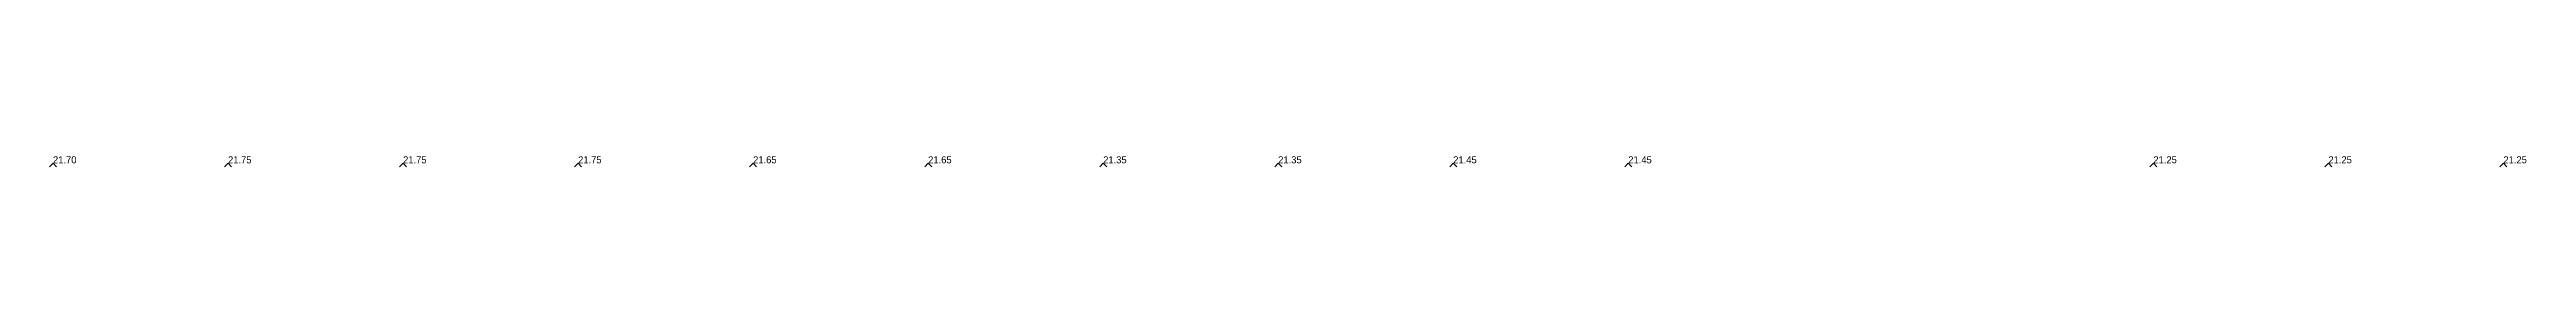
# Model space of a CAD drawing. Extents: x 570945 to 571083, y 5181392 to 5181597.
# Drawn here: x 571027.32 to 571062.7, y 5181596.58 to 5181596.73 of the extents above; entities that cross this region are included whole.
import ezdxf

# ---------------------------------------------------------------- set-up
doc = ezdxf.new("R2010")
doc.units = 0
doc.layers.add('Soundings', color=1, linetype='CONTINUOUS')

msp = doc.modelspace()

# ---------------------------------------------------------------- texts
at = {"layer": 'Soundings'}
for s, p in [('21.70', (571027.375, 5181596.625, 21.7)), ('21.75', (571029.875, 5181596.625, 21.75)), ('21.75', (571032.375, 5181596.625, 21.75)), ('21.75', (571034.875, 5181596.625, 21.75)), ('21.65', (571037.375, 5181596.625, 21.65)), ('21.65', (571039.875, 5181596.625, 21.65)), ('21.35', (571042.375, 5181596.625, 21.35)), ('21.35', (571044.875, 5181596.625, 21.35)), ('21.45', (571047.375, 5181596.625, 21.45)), ('21.45', (571049.875, 5181596.625, 21.45)), ('21.25', (571057.375, 5181596.625, 21.25)), ('21.25', (571059.875, 5181596.625, 21.25)), ('21.25', (571062.375, 5181596.625, 21.25))]:
    msp.add_text(s, height=0.1, dxfattribs=at).set_placement(p)

# ---------------------------------------------------------------- linework, layer by layer
at = {"layer": 'Soundings'}
for points in [[(571027.325, 5181596.575), (571027.375, 5181596.625), (571027.425, 5181596.575)], [(571029.825, 5181596.575), (571029.875, 5181596.625), (571029.925, 5181596.575)], [(571032.325, 5181596.575), (571032.375, 5181596.625), (571032.425, 5181596.575)], [(571034.825, 5181596.575), (571034.875, 5181596.625), (571034.925, 5181596.575)], [(571037.325, 5181596.575), (571037.375, 5181596.625), (571037.425, 5181596.575)], [(571039.825, 5181596.575), (571039.875, 5181596.625), (571039.925, 5181596.575)], [(571042.325, 5181596.575), (571042.375, 5181596.625), (571042.425, 5181596.575)], [(571044.825, 5181596.575), (571044.875, 5181596.625), (571044.925, 5181596.575)], [(571047.325, 5181596.575), (571047.375, 5181596.625), (571047.425, 5181596.575)], [(571049.825, 5181596.575), (571049.875, 5181596.625), (571049.925, 5181596.575)], [(571057.325, 5181596.575), (571057.375, 5181596.625), (571057.425, 5181596.575)], [(571059.825, 5181596.575), (571059.875, 5181596.625), (571059.925, 5181596.575)], [(571062.325, 5181596.575), (571062.375, 5181596.625), (571062.425, 5181596.575)]]:
    msp.add_lwpolyline(points, dxfattribs=at)

msp.set_redraw_order([(e.dxf.handle, doc.entitydb.next_handle()) for e in msp.query("TEXT MTEXT ATTDEF DIMENSION ARC_DIMENSION")])  # texts and dimensions are drawn at this point

doc.saveas('drawing.dxf')
